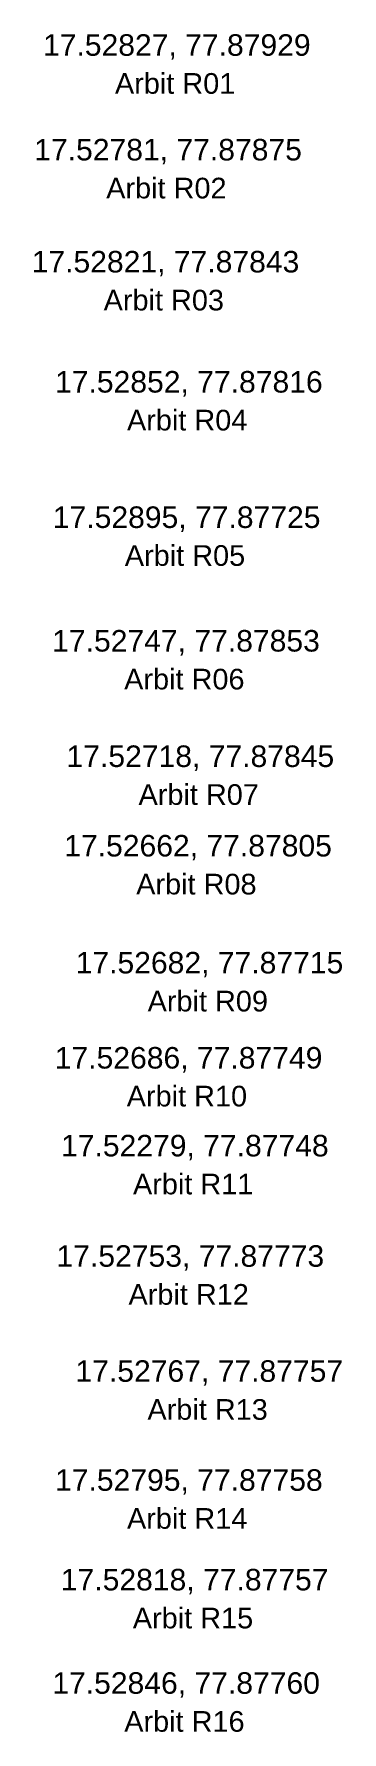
# Model space of a CAD drawing. Header units: inches. Extents: x -117 to 51867, y -12715 to 3423.
# Drawn here: x 6260.9 to 6294.4, y -2807.5 to -2622.9 of the extents above; entities that cross this region are included whole.
import ezdxf

# ---------------------------------------------------------------- set-up
doc = ezdxf.new("R2010")
doc.units = ezdxf.units.IN
doc.header["$MEASUREMENT"] = 0
doc.styles.get("Standard").update_dxf_attribs({"font": 'arial.ttf'})

msp = doc.modelspace()

# ---------------------------------------------------------------- texts
at = {"color": 5}
for s, height, p in [('17.52827, 77.87929', 2.34, (6261.89, -2625.25)), ('Arbit R01', 2.246, (6269.71, -2629.38)), ('17.52781, 77.87875', 2.34, (6260.94, -2636.63)), ('Arbit R02', 2.246, (6268.76, -2640.76)), ('17.52821, 77.87843', 2.34, (6260.66, -2648.81)), ('Arbit R03', 2.246, (6268.48, -2652.94)), ('17.52852, 77.87816', 2.34, (6263.2, -2661.87)), ('Arbit R04', 2.246, (6271.02, -2665.99)), ('17.52895, 77.87725', 2.34, (6262.96, -2676.59)), ('Arbit R05', 2.246, (6270.78, -2680.71)), ('17.52747, 77.87853', 2.34, (6262.89, -2690.03)), ('Arbit R06', 2.246, (6270.71, -2694.15)), ('17.52718, 77.87845', 2.34, (6264.45, -2702.58)), ('Arbit R07', 2.246, (6272.27, -2706.7)), ('17.52662, 77.87805', 2.34, (6264.2, -2712.31)), ('Arbit R08', 2.246, (6272.02, -2716.44)), ('17.52682, 77.87715', 2.34, (6265.44, -2725.03)), ('Arbit R09', 2.246, (6273.26, -2729.16)), ('17.52686, 77.87749', 2.34, (6263.17, -2735.37)), ('Arbit R10', 2.246, (6270.99, -2739.49)), ('17.52279, 77.87748', 2.34, (6263.85, -2744.92)), ('Arbit R11', 2.246, (6271.67, -2749.05)), ('17.52753, 77.87773', 2.34, (6263.36, -2756.92)), ('Arbit R12', 2.246, (6271.18, -2761.05)), ('17.52767, 77.87757', 2.34, (6265.42, -2769.43)), ('Arbit R13', 2.246, (6273.24, -2773.56)), ('17.52795, 77.87758', 2.34, (6263.2, -2781.28)), ('Arbit R14', 2.246, (6271.02, -2785.41)), ('17.52818, 77.87757', 2.34, (6263.83, -2792.11)), ('Arbit R15', 2.246, (6271.65, -2796.24)), ('17.52846, 77.87760', 2.34, (6262.9, -2803.35)), ('Arbit R16', 2.246, (6270.72, -2807.48))]:
    msp.add_text(s, height=height, dxfattribs=at).set_placement(p)

doc.saveas('drawing.dxf')
